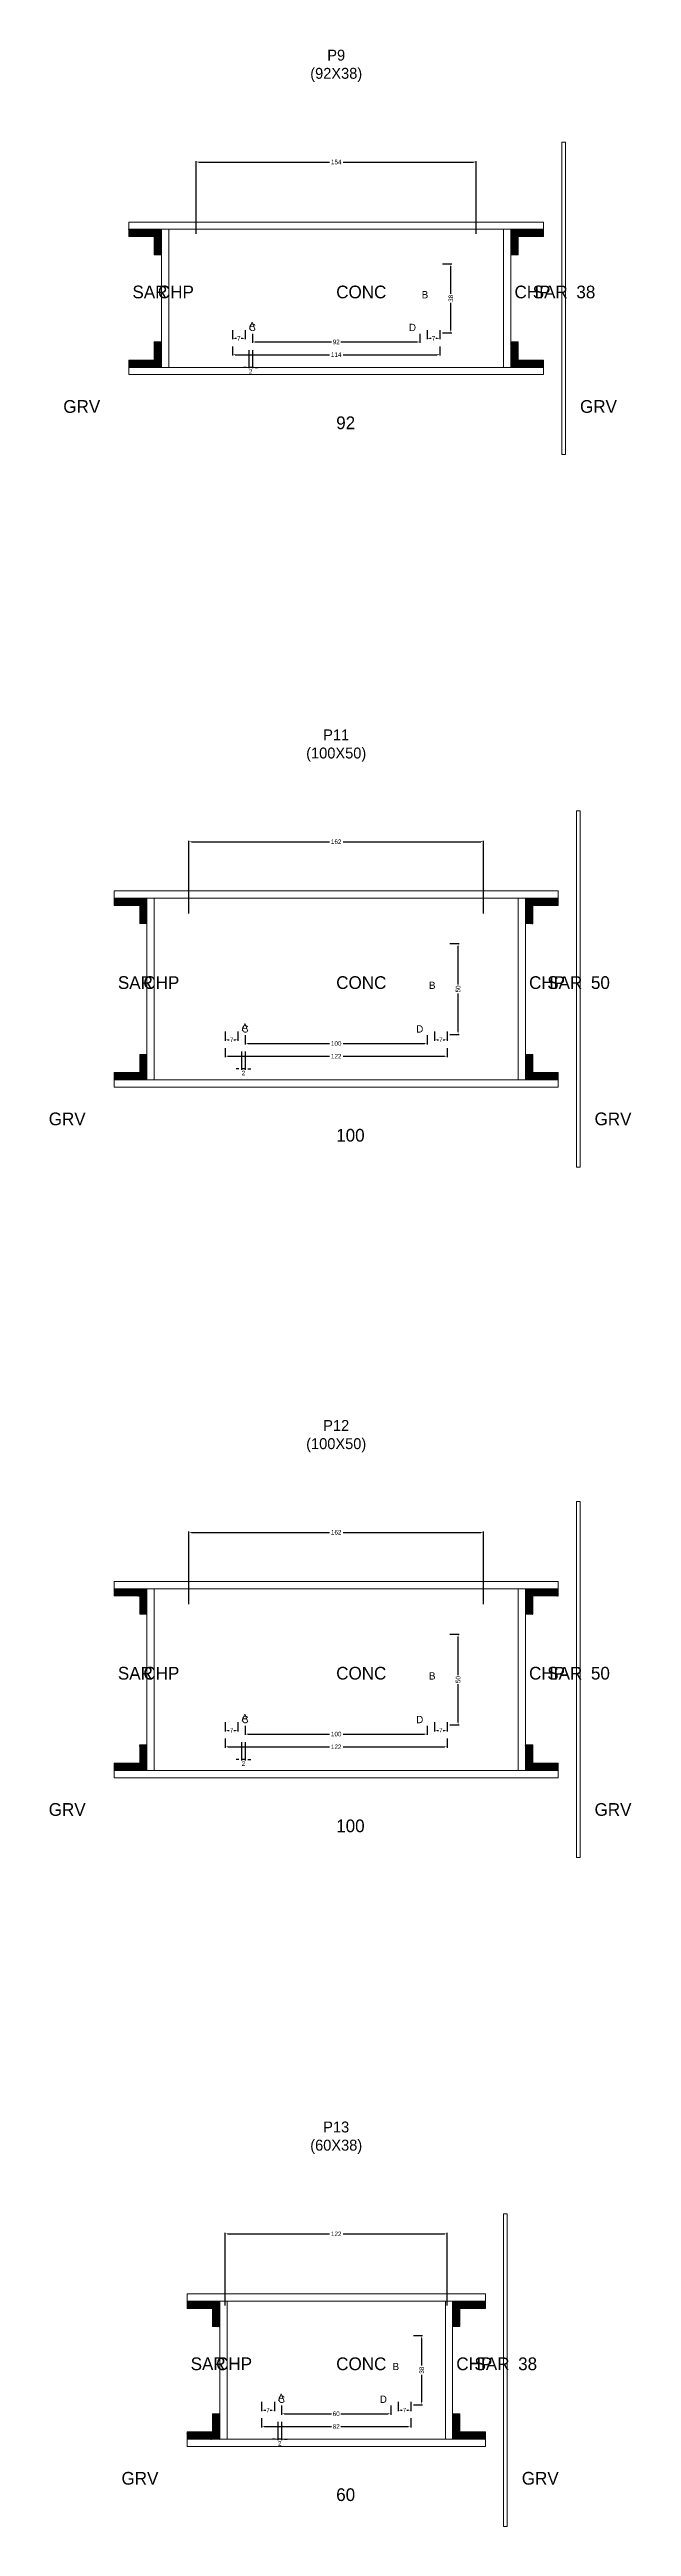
# Model space of a CAD drawing. Header units: centimetres. Extents: x -10500 to 4299, y -12546 to 295.
# Drawn here: x -158 to 162, y -1466 to -103 of the extents above; entities that cross this region are included whole.
import ezdxf

# ---------------------------------------------------------------- set-up
doc = ezdxf.new("R2010")
doc.units = ezdxf.units.CM
for name, color, linetype in [('COTA', 241, 'Continuous'), ('Hachura', 251, 'Continuous'), ('NOMENCLATURA', 7, 'Continuous'), ('SARRAFO', 251, 'Continuous'), ('Texto Seção', 7, 'Continuous')]:
    doc.layers.add(name, color=color, linetype=linetype)
doc.dimstyles.new('cotax2', dxfattribs={"dimtxt": 2.5, "dimasz": 1.5, "dimexe": 0.5, "dimexo": 0.5, "dimgap": 0.5, "dimtad": 1, "dimcen": 2.5, "dimazin": 3, "dimtfac": 1, "dimtmove": 0, "dimatfit": 3})

msp = doc.modelspace()

# ---------------------------------------------------------------- texts
at = {"layer": 'NOMENCLATURA'}
for s, p in [('B', (47, -240)), ('A', (-48, -257)), ('C', (-48, -258)), ('D', (40, -258)), ('B', (51, -620)), ('A', (-52, -643)), ('C', (-52, -644)), ('D', (44, -644)), ('B', (51, -1000)), ('A', (-52, -1023)), ('C', (-52, -1024)), ('D', (44, -1024)), ('B', (31, -1380)), ('A', (-32, -1397)), ('C', (-32, -1398)), ('D', (24, -1398))]:
    msp.add_text(s, height=4, dxfattribs=at).set_placement(p)
at = {"layer": 'NOMENCLATURA', "char_height": 6, "attachment_point": 8}
for s, insert in [('P9\\P(92X38)', (0, -121)), ('P11\\P(100X50)', (0, -495)), ('P12\\P(100X50)', (0, -875)), ('P13\\P(60X38)', (0, -1261))]:
    msp.add_mtext(s, dxfattribs=dict(at, insert=insert))
at = {"layer": 'Texto Seção'}
for s, p in [('SAR', (-112, -240)), ('CHP', (-98, -240)), ('CONC', (0, -240)), ('CHP', (98, -240)), ('SAR', (108, -240)), ('38', (132, -240)), ('GRV', (-150, -303)), ('GRV', (134, -303)), ('92', (0, -312)), ('SAR', (-120, -620)), ('CHP', (-106, -620)), ('CONC', (0, -620)), ('CHP', (106, -620)), ('SAR', (116, -620)), ('50', (140, -620)), ('GRV', (-158, -695)), ('GRV', (142, -695)), ('100', (0, -704)), ('SAR', (-120, -1000)), ('CHP', (-106, -1000)), ('CONC', (0, -1000)), ('CHP', (106, -1000)), ('SAR', (116, -1000)), ('50', (140, -1000)), ('GRV', (-158, -1075)), ('GRV', (142, -1075)), ('100', (0, -1084)), ('SAR', (-80, -1380)), ('CHP', (-66, -1380)), ('CONC', (0, -1380)), ('CHP', (66, -1380)), ('SAR', (76, -1380)), ('38', (100, -1380)), ('GRV', (-118, -1443)), ('GRV', (102, -1443)), ('60', (0, -1452))]:
    msp.add_text(s, height=7, dxfattribs=at).set_placement(p)

# ---------------------------------------------------------------- blocks, each defined once
blk = doc.blocks.new('_CLOSEDFILLED')
at = {"color": 0, "linetype": 'BYBLOCK'}
blk.add_solid([(-1, 0.16), (0, 0), (-1, -0.16)], dxfattribs=at)
blk = doc.blocks.new('*D150')
for p, q in [((-41, -1406.5), (-41, -1411.5)), ((-39.5, -1411), (-2.5, -1411)), ((2.5, -1411), (39.5, -1411)), ((41, -1406.5), (41, -1411.5))]:
    blk.add_line(p, q)
at = {"layer": 'Defpoints'}
for p in [(-41, -1406), (-41, -1411), (41, -1406)]:
    blk.add_point(p, dxfattribs=at)
at = {"layer": 'COTA', "xscale": 1.5, "yscale": 1.5, "rotation": 180}
blk.add_blockref('_CLOSEDFILLED', (-41, -1411), dxfattribs=at)
at = {"layer": 'COTA', "xscale": 1.5, "yscale": 1.5}
blk.add_blockref('_CLOSEDFILLED', (41, -1411), dxfattribs=at)
at = {"layer": 'COTA', "insert": (0, -1411), "char_height": 2.5, "attachment_point": 5}
blk.add_mtext('82', dxfattribs=at)
blk = doc.blocks.new('*D151')
for p, q in [((-30, -1399.5), (-30, -1404.5)), ((30, -1399.5), (30, -1404.5)), ((-28.5, -1404), (-2.5, -1404)), ((2.5, -1404), (28.5, -1404))]:
    blk.add_line(p, q)
at = {"layer": 'Defpoints'}
for p in [(-30, -1399), (30, -1399), (-30, -1404)]:
    blk.add_point(p, dxfattribs=at)
at = {"layer": 'COTA', "xscale": 1.5, "yscale": 1.5, "rotation": 180}
blk.add_blockref('_CLOSEDFILLED', (-30, -1404), dxfattribs=at)
at = {"layer": 'COTA', "xscale": 1.5, "yscale": 1.5}
blk.add_blockref('_CLOSEDFILLED', (30, -1404), dxfattribs=at)
at = {"layer": 'COTA', "insert": (0, -1404), "char_height": 2.5, "attachment_point": 5}
blk.add_mtext('60', dxfattribs=at)
blk = doc.blocks.new('*D152')
for p, q in [((42.5, -1361), (47.5, -1361)), ((47, -1377.5), (47, -1362.5)), ((47, -1397.5), (47, -1382.5)), ((42.5, -1399), (47.5, -1399))]:
    blk.add_line(p, q)
at = {"layer": 'Defpoints'}
for p in [(42, -1361), (42, -1399), (47, -1399)]:
    blk.add_point(p, dxfattribs=at)
at = {"layer": 'COTA', "xscale": 1.5, "yscale": 1.5}
for p, rotation in [((47, -1361), 90), ((47, -1399), 270)]:
    blk.add_blockref('_CLOSEDFILLED', p, dxfattribs=dict(at, rotation=rotation))
at = {"layer": 'COTA', "insert": (47, -1380), "char_height": 2.5, "attachment_point": 5, "rotation": 90}
blk.add_mtext('38', dxfattribs=at)
blk = doc.blocks.new('*D153')
for p, q in [((-41, -1397.5), (-41, -1402.5)), ((-39.5, -1402), (-38.75, -1402)), ((-36.25, -1402), (-35.5, -1402)), ((-34, -1397.5), (-34, -1402.5))]:
    blk.add_line(p, q)
at = {"layer": 'Defpoints'}
for p in [(-41, -1397), (-41, -1402), (-34, -1397)]:
    blk.add_point(p, dxfattribs=at)
at = {"layer": 'COTA', "xscale": 1.5, "yscale": 1.5, "rotation": 180}
blk.add_blockref('_CLOSEDFILLED', (-41, -1402), dxfattribs=at)
at = {"layer": 'COTA', "xscale": 1.5, "yscale": 1.5}
blk.add_blockref('_CLOSEDFILLED', (-34, -1402), dxfattribs=at)
at = {"layer": 'COTA', "insert": (-37.5, -1402), "char_height": 2.5, "attachment_point": 5}
blk.add_mtext('7', dxfattribs=at)
blk = doc.blocks.new('*D154')
for p, q in [((34, -1397.5), (34, -1402.5)), ((35.5, -1402), (36.25, -1402)), ((38.75, -1402), (39.5, -1402)), ((41, -1397.5), (41, -1402.5))]:
    blk.add_line(p, q)
at = {"layer": 'Defpoints'}
for p in [(34, -1397), (34, -1402), (41, -1397)]:
    blk.add_point(p, dxfattribs=at)
at = {"layer": 'COTA', "xscale": 1.5, "yscale": 1.5, "rotation": 180}
blk.add_blockref('_CLOSEDFILLED', (34, -1402), dxfattribs=at)
at = {"layer": 'COTA', "xscale": 1.5, "yscale": 1.5}
blk.add_blockref('_CLOSEDFILLED', (41, -1402), dxfattribs=at)
at = {"layer": 'COTA', "insert": (37.5, -1402), "char_height": 2.5, "attachment_point": 5}
blk.add_mtext('7', dxfattribs=at)
blk = doc.blocks.new('*D155')
for p, q in [((-61, -1344.5), (-61, -1304.5)), ((-59.5, -1305), (-3.75, -1305)), ((3.75, -1305), (59.5, -1305)), ((61, -1344.5), (61, -1304.5))]:
    blk.add_line(p, q)
at = {"layer": 'Defpoints'}
for p in [(-61, -1305), (-61, -1345), (61, -1345)]:
    blk.add_point(p, dxfattribs=at)
at = {"layer": 'COTA', "xscale": 1.5, "yscale": 1.5, "rotation": 180}
blk.add_blockref('_CLOSEDFILLED', (-61, -1305), dxfattribs=at)
at = {"layer": 'COTA', "xscale": 1.5, "yscale": 1.5}
blk.add_blockref('_CLOSEDFILLED', (61, -1305), dxfattribs=at)
at = {"layer": 'COTA', "insert": (0, -1305), "char_height": 2.5, "attachment_point": 5}
blk.add_mtext('122', dxfattribs=at)
blk = doc.blocks.new('*D116')
for p, q in [((-61, -1032.5), (-61, -1037.5)), ((61, -1032.5), (61, -1037.5)), ((-59.5, -1037), (-3.75, -1037)), ((3.75, -1037), (59.5, -1037))]:
    blk.add_line(p, q)
at = {"layer": 'Defpoints'}
for p in [(-61, -1032), (61, -1032), (-61, -1037)]:
    blk.add_point(p, dxfattribs=at)
at = {"layer": 'COTA', "xscale": 1.5, "yscale": 1.5, "rotation": 180}
blk.add_blockref('_CLOSEDFILLED', (-61, -1037), dxfattribs=at)
at = {"layer": 'COTA', "xscale": 1.5, "yscale": 1.5}
blk.add_blockref('_CLOSEDFILLED', (61, -1037), dxfattribs=at)
at = {"layer": 'COTA', "insert": (0, -1037), "char_height": 2.5, "attachment_point": 5}
blk.add_mtext('122', dxfattribs=at)
blk = doc.blocks.new('*D117')
for p, q in [((-50, -1025.5), (-50, -1030.5)), ((-48.5, -1030), (-3.75, -1030)), ((3.75, -1030), (48.5, -1030)), ((50, -1025.5), (50, -1030.5))]:
    blk.add_line(p, q)
at = {"layer": 'Defpoints'}
for p in [(-50, -1025), (-50, -1030), (50, -1025)]:
    blk.add_point(p, dxfattribs=at)
at = {"layer": 'COTA', "xscale": 1.5, "yscale": 1.5, "rotation": 180}
blk.add_blockref('_CLOSEDFILLED', (-50, -1030), dxfattribs=at)
at = {"layer": 'COTA', "xscale": 1.5, "yscale": 1.5}
blk.add_blockref('_CLOSEDFILLED', (50, -1030), dxfattribs=at)
at = {"layer": 'COTA', "insert": (0, -1030), "char_height": 2.5, "attachment_point": 5}
blk.add_mtext('100', dxfattribs=at)
blk = doc.blocks.new('*D118')
for p, q in [((62.5, -975), (67.5, -975)), ((67, -997.5), (67, -976.5)), ((67, -1023.5), (67, -1002.5)), ((62.5, -1025), (67.5, -1025))]:
    blk.add_line(p, q)
at = {"layer": 'Defpoints'}
for p in [(62, -975), (62, -1025), (67, -1025)]:
    blk.add_point(p, dxfattribs=at)
at = {"layer": 'COTA', "xscale": 1.5, "yscale": 1.5}
for p, rotation in [((67, -975), 90), ((67, -1025), 270)]:
    blk.add_blockref('_CLOSEDFILLED', p, dxfattribs=dict(at, rotation=rotation))
at = {"layer": 'COTA', "insert": (67, -1000), "char_height": 2.5, "attachment_point": 5, "rotation": 90}
blk.add_mtext('50', dxfattribs=at)
blk = doc.blocks.new('*D119')
for p, q in [((-61, -1023.5), (-61, -1028.5)), ((-59.5, -1028), (-58.75, -1028)), ((-56.25, -1028), (-55.5, -1028)), ((-54, -1023.5), (-54, -1028.5))]:
    blk.add_line(p, q)
at = {"layer": 'Defpoints'}
for p in [(-61, -1023), (-61, -1028), (-54, -1023)]:
    blk.add_point(p, dxfattribs=at)
at = {"layer": 'COTA', "xscale": 1.5, "yscale": 1.5, "rotation": 180}
blk.add_blockref('_CLOSEDFILLED', (-61, -1028), dxfattribs=at)
at = {"layer": 'COTA', "xscale": 1.5, "yscale": 1.5}
blk.add_blockref('_CLOSEDFILLED', (-54, -1028), dxfattribs=at)
at = {"layer": 'COTA', "insert": (-57.5, -1028), "char_height": 2.5, "attachment_point": 5}
blk.add_mtext('7', dxfattribs=at)
blk = doc.blocks.new('*D120')
for p, q in [((54, -1023.5), (54, -1028.5)), ((55.5, -1028), (56.25, -1028)), ((58.75, -1028), (59.5, -1028)), ((61, -1023.5), (61, -1028.5))]:
    blk.add_line(p, q)
at = {"layer": 'Defpoints'}
for p in [(54, -1023), (54, -1028), (61, -1023)]:
    blk.add_point(p, dxfattribs=at)
at = {"layer": 'COTA', "xscale": 1.5, "yscale": 1.5, "rotation": 180}
blk.add_blockref('_CLOSEDFILLED', (54, -1028), dxfattribs=at)
at = {"layer": 'COTA', "xscale": 1.5, "yscale": 1.5}
blk.add_blockref('_CLOSEDFILLED', (61, -1028), dxfattribs=at)
at = {"layer": 'COTA', "insert": (57.5, -1028), "char_height": 2.5, "attachment_point": 5}
blk.add_mtext('7', dxfattribs=at)
blk = doc.blocks.new('*D121')
for p, q in [((-81, -958.5), (-81, -918.5)), ((-79.5, -919), (-3.75, -919)), ((3.75, -919), (79.5, -919)), ((81, -958.5), (81, -918.5))]:
    blk.add_line(p, q)
at = {"layer": 'Defpoints'}
for p in [(-81, -919), (-81, -959), (81, -959)]:
    blk.add_point(p, dxfattribs=at)
at = {"layer": 'COTA', "xscale": 1.5, "yscale": 1.5, "rotation": 180}
blk.add_blockref('_CLOSEDFILLED', (-81, -919), dxfattribs=at)
at = {"layer": 'COTA', "xscale": 1.5, "yscale": 1.5}
blk.add_blockref('_CLOSEDFILLED', (81, -919), dxfattribs=at)
at = {"layer": 'COTA', "insert": (0, -919), "char_height": 2.5, "attachment_point": 5}
blk.add_mtext('162', dxfattribs=at)
blk = doc.blocks.new('*D82')
for p, q in [((-61, -652.5), (-61, -657.5)), ((61, -652.5), (61, -657.5)), ((-59.5, -657), (-3.75, -657)), ((3.75, -657), (59.5, -657))]:
    blk.add_line(p, q)
at = {"layer": 'Defpoints'}
for p in [(-61, -652), (61, -652), (-61, -657)]:
    blk.add_point(p, dxfattribs=at)
at = {"layer": 'COTA', "xscale": 1.5, "yscale": 1.5, "rotation": 180}
blk.add_blockref('_CLOSEDFILLED', (-61, -657), dxfattribs=at)
at = {"layer": 'COTA', "xscale": 1.5, "yscale": 1.5}
blk.add_blockref('_CLOSEDFILLED', (61, -657), dxfattribs=at)
at = {"layer": 'COTA', "insert": (0, -657), "char_height": 2.5, "attachment_point": 5}
blk.add_mtext('122', dxfattribs=at)
blk = doc.blocks.new('*D83')
for p, q in [((-50, -645.5), (-50, -650.5)), ((-48.5, -650), (-3.75, -650)), ((3.75, -650), (48.5, -650)), ((50, -645.5), (50, -650.5))]:
    blk.add_line(p, q)
at = {"layer": 'Defpoints'}
for p in [(-50, -645), (-50, -650), (50, -645)]:
    blk.add_point(p, dxfattribs=at)
at = {"layer": 'COTA', "xscale": 1.5, "yscale": 1.5, "rotation": 180}
blk.add_blockref('_CLOSEDFILLED', (-50, -650), dxfattribs=at)
at = {"layer": 'COTA', "xscale": 1.5, "yscale": 1.5}
blk.add_blockref('_CLOSEDFILLED', (50, -650), dxfattribs=at)
at = {"layer": 'COTA', "insert": (0, -650), "char_height": 2.5, "attachment_point": 5}
blk.add_mtext('100', dxfattribs=at)
blk = doc.blocks.new('*D84')
for p, q in [((62.5, -595), (67.5, -595)), ((67, -617.5), (67, -596.5)), ((67, -643.5), (67, -622.5)), ((62.5, -645), (67.5, -645))]:
    blk.add_line(p, q)
at = {"layer": 'Defpoints'}
for p in [(62, -595), (62, -645), (67, -645)]:
    blk.add_point(p, dxfattribs=at)
at = {"layer": 'COTA', "xscale": 1.5, "yscale": 1.5}
for p, rotation in [((67, -595), 90), ((67, -645), 270)]:
    blk.add_blockref('_CLOSEDFILLED', p, dxfattribs=dict(at, rotation=rotation))
at = {"layer": 'COTA', "insert": (67, -620), "char_height": 2.5, "attachment_point": 5, "rotation": 90}
blk.add_mtext('50', dxfattribs=at)
blk = doc.blocks.new('*D85')
for p, q in [((-61, -643.5), (-61, -648.5)), ((-59.5, -648), (-58.75, -648)), ((-56.25, -648), (-55.5, -648)), ((-54, -643.5), (-54, -648.5))]:
    blk.add_line(p, q)
at = {"layer": 'Defpoints'}
for p in [(-61, -643), (-61, -648), (-54, -643)]:
    blk.add_point(p, dxfattribs=at)
at = {"layer": 'COTA', "xscale": 1.5, "yscale": 1.5, "rotation": 180}
blk.add_blockref('_CLOSEDFILLED', (-61, -648), dxfattribs=at)
at = {"layer": 'COTA', "xscale": 1.5, "yscale": 1.5}
blk.add_blockref('_CLOSEDFILLED', (-54, -648), dxfattribs=at)
at = {"layer": 'COTA', "insert": (-57.5, -648), "char_height": 2.5, "attachment_point": 5}
blk.add_mtext('7', dxfattribs=at)
blk = doc.blocks.new('*D86')
for p, q in [((54, -643.5), (54, -648.5)), ((55.5, -648), (56.25, -648)), ((58.75, -648), (59.5, -648)), ((61, -643.5), (61, -648.5))]:
    blk.add_line(p, q)
at = {"layer": 'Defpoints'}
for p in [(54, -643), (54, -648), (61, -643)]:
    blk.add_point(p, dxfattribs=at)
at = {"layer": 'COTA', "xscale": 1.5, "yscale": 1.5, "rotation": 180}
blk.add_blockref('_CLOSEDFILLED', (54, -648), dxfattribs=at)
at = {"layer": 'COTA', "xscale": 1.5, "yscale": 1.5}
blk.add_blockref('_CLOSEDFILLED', (61, -648), dxfattribs=at)
at = {"layer": 'COTA', "insert": (57.5, -648), "char_height": 2.5, "attachment_point": 5}
blk.add_mtext('7', dxfattribs=at)
blk = doc.blocks.new('*D87')
for p, q in [((-81, -578.5), (-81, -538.5)), ((-79.5, -539), (-3.75, -539)), ((3.75, -539), (79.5, -539)), ((81, -578.5), (81, -538.5))]:
    blk.add_line(p, q)
at = {"layer": 'Defpoints'}
for p in [(-81, -539), (-81, -579), (81, -579)]:
    blk.add_point(p, dxfattribs=at)
at = {"layer": 'COTA', "xscale": 1.5, "yscale": 1.5, "rotation": 180}
blk.add_blockref('_CLOSEDFILLED', (-81, -539), dxfattribs=at)
at = {"layer": 'COTA', "xscale": 1.5, "yscale": 1.5}
blk.add_blockref('_CLOSEDFILLED', (81, -539), dxfattribs=at)
at = {"layer": 'COTA', "insert": (0, -539), "char_height": 2.5, "attachment_point": 5}
blk.add_mtext('162', dxfattribs=at)
blk = doc.blocks.new('*D48')
for p, q in [((-57, -266.5), (-57, -271.5)), ((-55.5, -271), (-3.75, -271)), ((3.75, -271), (55.5, -271)), ((57, -266.5), (57, -271.5))]:
    blk.add_line(p, q)
at = {"layer": 'Defpoints'}
for p in [(-57, -266), (-57, -271), (57, -266)]:
    blk.add_point(p, dxfattribs=at)
at = {"layer": 'COTA', "xscale": 1.5, "yscale": 1.5, "rotation": 180}
blk.add_blockref('_CLOSEDFILLED', (-57, -271), dxfattribs=at)
at = {"layer": 'COTA', "xscale": 1.5, "yscale": 1.5}
blk.add_blockref('_CLOSEDFILLED', (57, -271), dxfattribs=at)
at = {"layer": 'COTA', "insert": (0, -271), "char_height": 2.5, "attachment_point": 5}
blk.add_mtext('114', dxfattribs=at)
blk = doc.blocks.new('*D49')
for p, q in [((-46, -259.5), (-46, -264.5)), ((-44.5, -264), (-2.5, -264)), ((2.5, -264), (44.5, -264)), ((46, -259.5), (46, -264.5))]:
    blk.add_line(p, q)
at = {"layer": 'Defpoints'}
for p in [(-46, -259), (-46, -264), (46, -259)]:
    blk.add_point(p, dxfattribs=at)
at = {"layer": 'COTA', "xscale": 1.5, "yscale": 1.5, "rotation": 180}
blk.add_blockref('_CLOSEDFILLED', (-46, -264), dxfattribs=at)
at = {"layer": 'COTA', "xscale": 1.5, "yscale": 1.5}
blk.add_blockref('_CLOSEDFILLED', (46, -264), dxfattribs=at)
at = {"layer": 'COTA', "insert": (0, -264), "char_height": 2.5, "attachment_point": 5}
blk.add_mtext('92', dxfattribs=at)
blk = doc.blocks.new('*D50')
for p, q in [((58.5, -221), (63.5, -221)), ((63, -237.5), (63, -222.5)), ((63, -257.5), (63, -242.5)), ((58.5, -259), (63.5, -259))]:
    blk.add_line(p, q)
at = {"layer": 'Defpoints'}
for p in [(58, -221), (58, -259), (63, -259)]:
    blk.add_point(p, dxfattribs=at)
at = {"layer": 'COTA', "xscale": 1.5, "yscale": 1.5}
for p, rotation in [((63, -221), 90), ((63, -259), 270)]:
    blk.add_blockref('_CLOSEDFILLED', p, dxfattribs=dict(at, rotation=rotation))
at = {"layer": 'COTA', "insert": (63, -240), "char_height": 2.5, "attachment_point": 5, "rotation": 90}
blk.add_mtext('38', dxfattribs=at)
blk = doc.blocks.new('*D51')
for p, q in [((-57, -257.5), (-57, -262.5)), ((-50, -257.5), (-50, -262.5)), ((-55.5, -262), (-54.75, -262)), ((-52.25, -262), (-51.5, -262))]:
    blk.add_line(p, q)
at = {"layer": 'Defpoints'}
for p in [(-57, -257), (-50, -257), (-57, -262)]:
    blk.add_point(p, dxfattribs=at)
at = {"layer": 'COTA', "xscale": 1.5, "yscale": 1.5, "rotation": 180}
blk.add_blockref('_CLOSEDFILLED', (-57, -262), dxfattribs=at)
at = {"layer": 'COTA', "xscale": 1.5, "yscale": 1.5}
blk.add_blockref('_CLOSEDFILLED', (-50, -262), dxfattribs=at)
at = {"layer": 'COTA', "insert": (-53.5, -262), "char_height": 2.5, "attachment_point": 5}
blk.add_mtext('7', dxfattribs=at)
blk = doc.blocks.new('*D52')
for p, q in [((50, -257.5), (50, -262.5)), ((57, -257.5), (57, -262.5)), ((51.5, -262), (52.25, -262)), ((54.75, -262), (55.5, -262))]:
    blk.add_line(p, q)
at = {"layer": 'Defpoints'}
for p in [(50, -257), (57, -257), (50, -262)]:
    blk.add_point(p, dxfattribs=at)
at = {"layer": 'COTA', "xscale": 1.5, "yscale": 1.5, "rotation": 180}
blk.add_blockref('_CLOSEDFILLED', (50, -262), dxfattribs=at)
at = {"layer": 'COTA', "xscale": 1.5, "yscale": 1.5}
blk.add_blockref('_CLOSEDFILLED', (57, -262), dxfattribs=at)
at = {"layer": 'COTA', "insert": (53.5, -262), "char_height": 2.5, "attachment_point": 5}
blk.add_mtext('7', dxfattribs=at)
blk = doc.blocks.new('*D53')
for p, q in [((-77, -204.5), (-77, -164.5)), ((-75.5, -165), (-3.75, -165)), ((3.75, -165), (75.5, -165)), ((77, -204.5), (77, -164.5))]:
    blk.add_line(p, q)
at = {"layer": 'Defpoints'}
for p in [(-77, -165), (-77, -205), (77, -205)]:
    blk.add_point(p, dxfattribs=at)
at = {"layer": 'COTA', "xscale": 1.5, "yscale": 1.5, "rotation": 180}
blk.add_blockref('_CLOSEDFILLED', (-77, -165), dxfattribs=at)
at = {"layer": 'COTA', "xscale": 1.5, "yscale": 1.5}
blk.add_blockref('_CLOSEDFILLED', (77, -165), dxfattribs=at)
at = {"layer": 'COTA', "insert": (0, -165), "char_height": 2.5, "attachment_point": 5}
blk.add_mtext('154', dxfattribs=at)

# ---------------------------------------------------------------- dimensions: what is measured, and where the dimension line sits
at = {"layer": 'COTA'}
for base, p1, p2, picture, middle in [((-77, -165), (-77, -205), (77, -205), '*D53', (0, -165)), ((-57, -262), (-57, -257), (-50, -257), '*D51', (-53.5, -262)), ((50, -262), (50, -257), (57, -257), '*D52', (53.5, -262)), ((-57, -271), (-57, -266), (57, -266), '*D48', (0, -271)), ((-46, -264), (-46, -259), (46, -259), '*D49', (0, -264)), ((-81, -539), (-81, -579), (81, -579), '*D87', (0, -539)), ((-61, -648), (-61, -643), (-54, -643), '*D85', (-57.5, -648)), ((-61, -657), (-61, -652), (61, -652), '*D82', (0, -657)), ((-50, -650), (-50, -645), (50, -645), '*D83', (0, -650)), ((54, -648), (54, -643), (61, -643), '*D86', (57.5, -648)), ((-81, -919), (-81, -959), (81, -959), '*D121', (0, -919)), ((-61, -1028), (-61, -1023), (-54, -1023), '*D119', (-57.5, -1028)), ((-61, -1037), (-61, -1032), (61, -1032), '*D116', (0, -1037)), ((-50, -1030), (-50, -1025), (50, -1025), '*D117', (0, -1030)), ((54, -1028), (54, -1023), (61, -1023), '*D120', (57.5, -1028)), ((-61, -1305), (-61, -1345), (61, -1345), '*D155', (0, -1305)), ((-41, -1402), (-41, -1397), (-34, -1397), '*D153', (-37.5, -1402)), ((-30, -1404), (-30, -1399), (30, -1399), '*D151', (0, -1404)), ((34, -1402), (34, -1397), (41, -1397), '*D154', (37.5, -1402)), ((-41, -1411), (-41, -1406), (41, -1406), '*D150', (0, -1411))]:
    dim = msp.add_linear_dim(base=base, p1=p1, p2=p2, dimstyle='cotax2', dxfattribs=at)
    dim.commit()
    dim.dimension.update_dxf_attribs({"geometry": picture, "text_midpoint": middle})
for base, p1, p2, picture, middle in [((63, -259), (58, -259), (58, -221), '*D50', (63, -240)), ((67, -645), (62, -645), (62, -595), '*D84', (67, -620)), ((67, -1025), (62, -1025), (62, -975), '*D118', (67, -1000)), ((47, -1399), (42, -1399), (42, -1361), '*D152', (47, -1380))]:
    dim = msp.add_linear_dim(base=base, p1=p1, p2=p2, angle=90, dimstyle='cotax2', dxfattribs=at)
    dim.commit()
    dim.dimension.update_dxf_attribs({"geometry": picture, "text_midpoint": middle})
for base, p1, p2 in [((-46, -278), (-46, -268), (-48, -268)), ((-50, -664), (-50, -654), (-52, -654)), ((-50, -1044), (-50, -1034), (-52, -1034)), ((-30, -1418), (-30, -1408), (-32, -1408))]:
    msp.add_linear_dim(base=base, p1=p1, p2=p2, dimstyle='cotax2', dxfattribs=at).render()

# ---------------------------------------------------------------- hatches: boundary and pattern name
at = {"layer": 'SARRAFO'}
h = msp.add_hatch(dxfattribs=at)
h.set_pattern_fill('SOLID', scale=2)
h.paths.add_polyline_path([(-114, -206), (-100, -206), (-100, -202), (-114, -202)])
h = msp.add_hatch(dxfattribs=at)
h.set_pattern_fill('SOLID', scale=2)
h.paths.add_polyline_path([(-100, -216), (-96, -216), (-96, -202), (-100, -202)])
h = msp.add_hatch(dxfattribs=at)
h.set_pattern_fill('SOLID', scale=2)
h.paths.add_polyline_path([(96, -216), (100, -216), (100, -202), (96, -202)])
h = msp.add_hatch(dxfattribs=at)
h.set_pattern_fill('SOLID', scale=2)
h.paths.add_polyline_path([(100, -206), (114, -206), (114, -202), (100, -202)])
h = msp.add_hatch(dxfattribs=at)
h.set_pattern_fill('SOLID', scale=2)
h.paths.add_polyline_path([(-100, -278), (-96, -278), (-96, -264), (-100, -264)])
h = msp.add_hatch(dxfattribs=at)
h.set_pattern_fill('SOLID', scale=2)
h.paths.add_polyline_path([(96, -278), (100, -278), (100, -264), (96, -264)])
h = msp.add_hatch(dxfattribs=at)
h.set_pattern_fill('SOLID', scale=2)
h.paths.add_polyline_path([(-114, -278), (-100, -278), (-100, -274), (-114, -274)])
h = msp.add_hatch(dxfattribs=at)
h.set_pattern_fill('SOLID', scale=2)
h.paths.add_polyline_path([(100, -278), (114, -278), (114, -274), (100, -274)])
h = msp.add_hatch(dxfattribs=at)
h.set_pattern_fill('SOLID', scale=2)
h.paths.add_polyline_path([(-122, -574), (-108, -574), (-108, -570), (-122, -570)])
h = msp.add_hatch(dxfattribs=at)
h.set_pattern_fill('SOLID', scale=2)
h.paths.add_polyline_path([(-108, -584), (-104, -584), (-104, -570), (-108, -570)])
h = msp.add_hatch(dxfattribs=at)
h.set_pattern_fill('SOLID', scale=2)
h.paths.add_polyline_path([(104, -584), (108, -584), (108, -570), (104, -570)])
h = msp.add_hatch(dxfattribs=at)
h.set_pattern_fill('SOLID', scale=2)
h.paths.add_polyline_path([(108, -574), (122, -574), (122, -570), (108, -570)])
h = msp.add_hatch(dxfattribs=at)
h.set_pattern_fill('SOLID', scale=2)
h.paths.add_polyline_path([(-122, -670), (-108, -670), (-108, -666), (-122, -666)])
h = msp.add_hatch(dxfattribs=at)
h.set_pattern_fill('SOLID', scale=2)
h.paths.add_polyline_path([(-108, -670), (-104, -670), (-104, -656), (-108, -656)])
h = msp.add_hatch(dxfattribs=at)
h.set_pattern_fill('SOLID', scale=2)
h.paths.add_polyline_path([(104, -670), (108, -670), (108, -656), (104, -656)])
h = msp.add_hatch(dxfattribs=at)
h.set_pattern_fill('SOLID', scale=2)
h.paths.add_polyline_path([(108, -670), (122, -670), (122, -666), (108, -666)])
h = msp.add_hatch(dxfattribs=at)
h.set_pattern_fill('SOLID', scale=2)
h.paths.add_polyline_path([(-122, -954), (-108, -954), (-108, -950), (-122, -950)])
h = msp.add_hatch(dxfattribs=at)
h.set_pattern_fill('SOLID', scale=2)
h.paths.add_polyline_path([(-108, -964), (-104, -964), (-104, -950), (-108, -950)])
h = msp.add_hatch(dxfattribs=at)
h.set_pattern_fill('SOLID', scale=2)
h.paths.add_polyline_path([(104, -964), (108, -964), (108, -950), (104, -950)])
h = msp.add_hatch(dxfattribs=at)
h.set_pattern_fill('SOLID', scale=2)
h.paths.add_polyline_path([(108, -954), (122, -954), (122, -950), (108, -950)])
h = msp.add_hatch(dxfattribs=at)
h.set_pattern_fill('SOLID', scale=2)
h.paths.add_polyline_path([(-122, -1050), (-108, -1050), (-108, -1046), (-122, -1046)])
h = msp.add_hatch(dxfattribs=at)
h.set_pattern_fill('SOLID', scale=2)
h.paths.add_polyline_path([(-108, -1050), (-104, -1050), (-104, -1036), (-108, -1036)])
h = msp.add_hatch(dxfattribs=at)
h.set_pattern_fill('SOLID', scale=2)
h.paths.add_polyline_path([(104, -1050), (108, -1050), (108, -1036), (104, -1036)])
h = msp.add_hatch(dxfattribs=at)
h.set_pattern_fill('SOLID', scale=2)
h.paths.add_polyline_path([(108, -1050), (122, -1050), (122, -1046), (108, -1046)])
h = msp.add_hatch(dxfattribs=at)
h.set_pattern_fill('SOLID', scale=2)
h.paths.add_polyline_path([(-82, -1346), (-68, -1346), (-68, -1342), (-82, -1342)])
h = msp.add_hatch(dxfattribs=at)
h.set_pattern_fill('SOLID', scale=2)
h.paths.add_polyline_path([(-68, -1356), (-64, -1356), (-64, -1342), (-68, -1342)])
h = msp.add_hatch(dxfattribs=at)
h.set_pattern_fill('SOLID', scale=2)
h.paths.add_polyline_path([(64, -1356), (68, -1356), (68, -1342), (64, -1342)])
h = msp.add_hatch(dxfattribs=at)
h.set_pattern_fill('SOLID', scale=2)
h.paths.add_polyline_path([(68, -1346), (82, -1346), (82, -1342), (68, -1342)])
h = msp.add_hatch(dxfattribs=at)
h.set_pattern_fill('SOLID', scale=2)
h.paths.add_polyline_path([(-82, -1418), (-68, -1418), (-68, -1414), (-82, -1414)])
h = msp.add_hatch(dxfattribs=at)
h.set_pattern_fill('SOLID', scale=2)
h.paths.add_polyline_path([(-68, -1418), (-64, -1418), (-64, -1404), (-68, -1404)])
h = msp.add_hatch(dxfattribs=at)
h.set_pattern_fill('SOLID', scale=2)
h.paths.add_polyline_path([(64, -1418), (68, -1418), (68, -1404), (64, -1404)])
h = msp.add_hatch(dxfattribs=at)
h.set_pattern_fill('SOLID', scale=2)
h.paths.add_polyline_path([(68, -1418), (82, -1418), (82, -1414), (68, -1414)])

# ---------------------------------------------------------------- linework, layer by layer
at = {"layer": 'Hachura', "lineweight": 13}
for points in [[(124, -326), (126, -326), (126, -154), (124, -154)], [(132, -718), (134, -718), (134, -522), (132, -522)], [(132, -1098), (134, -1098), (134, -902), (132, -902)], [(92, -1466), (94, -1466), (94, -1294), (92, -1294)]]:
    msp.add_lwpolyline(points, close=True, dxfattribs=at)
at = {"layer": 'Hachura', "lineweight": 18}
for points in [[(-114, -202), (114, -202), (114, -198), (-114, -198)], [(-96, -278), (-92, -278), (-92, -202), (-96, -202)], [(92, -278), (96, -278), (96, -202), (92, -202)], [(-114, -282), (114, -282), (114, -278), (-114, -278)], [(-122, -570), (122, -570), (122, -566), (-122, -566)], [(-104, -670), (-100, -670), (-100, -570), (-104, -570)], [(100, -670), (104, -670), (104, -570), (100, -570)], [(-122, -674), (122, -674), (122, -670), (-122, -670)], [(-122, -950), (122, -950), (122, -946), (-122, -946)], [(-104, -1050), (-100, -1050), (-100, -950), (-104, -950)], [(100, -1050), (104, -1050), (104, -950), (100, -950)], [(-122, -1054), (122, -1054), (122, -1050), (-122, -1050)], [(-82, -1342), (82, -1342), (82, -1338), (-82, -1338)], [(-64, -1418), (-60, -1418), (-60, -1342), (-64, -1342)], [(60, -1418), (64, -1418), (64, -1342), (60, -1342)], [(-82, -1422), (82, -1422), (82, -1418), (-82, -1418)]]:
    msp.add_lwpolyline(points, close=True, dxfattribs=at)
at = {"layer": 'SARRAFO', "lineweight": 13}
for points in [[(-114, -206), (-100, -206), (-100, -202), (-114, -202)], [(-100, -216), (-96, -216), (-96, -202), (-100, -202)], [(96, -216), (100, -216), (100, -202), (96, -202)], [(100, -206), (114, -206), (114, -202), (100, -202)], [(-100, -278), (-96, -278), (-96, -264), (-100, -264)], [(96, -278), (100, -278), (100, -264), (96, -264)], [(-114, -278), (-100, -278), (-100, -274), (-114, -274)], [(100, -278), (114, -278), (114, -274), (100, -274)], [(-122, -574), (-108, -574), (-108, -570), (-122, -570)], [(-108, -584), (-104, -584), (-104, -570), (-108, -570)], [(104, -584), (108, -584), (108, -570), (104, -570)], [(108, -574), (122, -574), (122, -570), (108, -570)], [(-122, -670), (-108, -670), (-108, -666), (-122, -666)], [(-108, -670), (-104, -670), (-104, -656), (-108, -656)], [(104, -670), (108, -670), (108, -656), (104, -656)], [(108, -670), (122, -670), (122, -666), (108, -666)], [(-122, -954), (-108, -954), (-108, -950), (-122, -950)], [(-108, -964), (-104, -964), (-104, -950), (-108, -950)], [(104, -964), (108, -964), (108, -950), (104, -950)], [(108, -954), (122, -954), (122, -950), (108, -950)], [(-122, -1050), (-108, -1050), (-108, -1046), (-122, -1046)], [(-108, -1050), (-104, -1050), (-104, -1036), (-108, -1036)], [(104, -1050), (108, -1050), (108, -1036), (104, -1036)], [(108, -1050), (122, -1050), (122, -1046), (108, -1046)], [(-82, -1346), (-68, -1346), (-68, -1342), (-82, -1342)], [(-68, -1356), (-64, -1356), (-64, -1342), (-68, -1342)], [(64, -1356), (68, -1356), (68, -1342), (64, -1342)], [(68, -1346), (82, -1346), (82, -1342), (68, -1342)], [(-82, -1418), (-68, -1418), (-68, -1414), (-82, -1414)], [(-68, -1418), (-64, -1418), (-64, -1404), (-68, -1404)], [(64, -1418), (68, -1418), (68, -1404), (64, -1404)], [(68, -1418), (82, -1418), (82, -1414), (68, -1414)]]:
    msp.add_lwpolyline(points, close=True, dxfattribs=at)

msp.set_redraw_order([(e.dxf.handle, doc.entitydb.next_handle()) for e in msp.query("TEXT MTEXT ATTDEF DIMENSION ARC_DIMENSION")])  # texts and dimensions are drawn at this point

doc.saveas('drawing.dxf')
